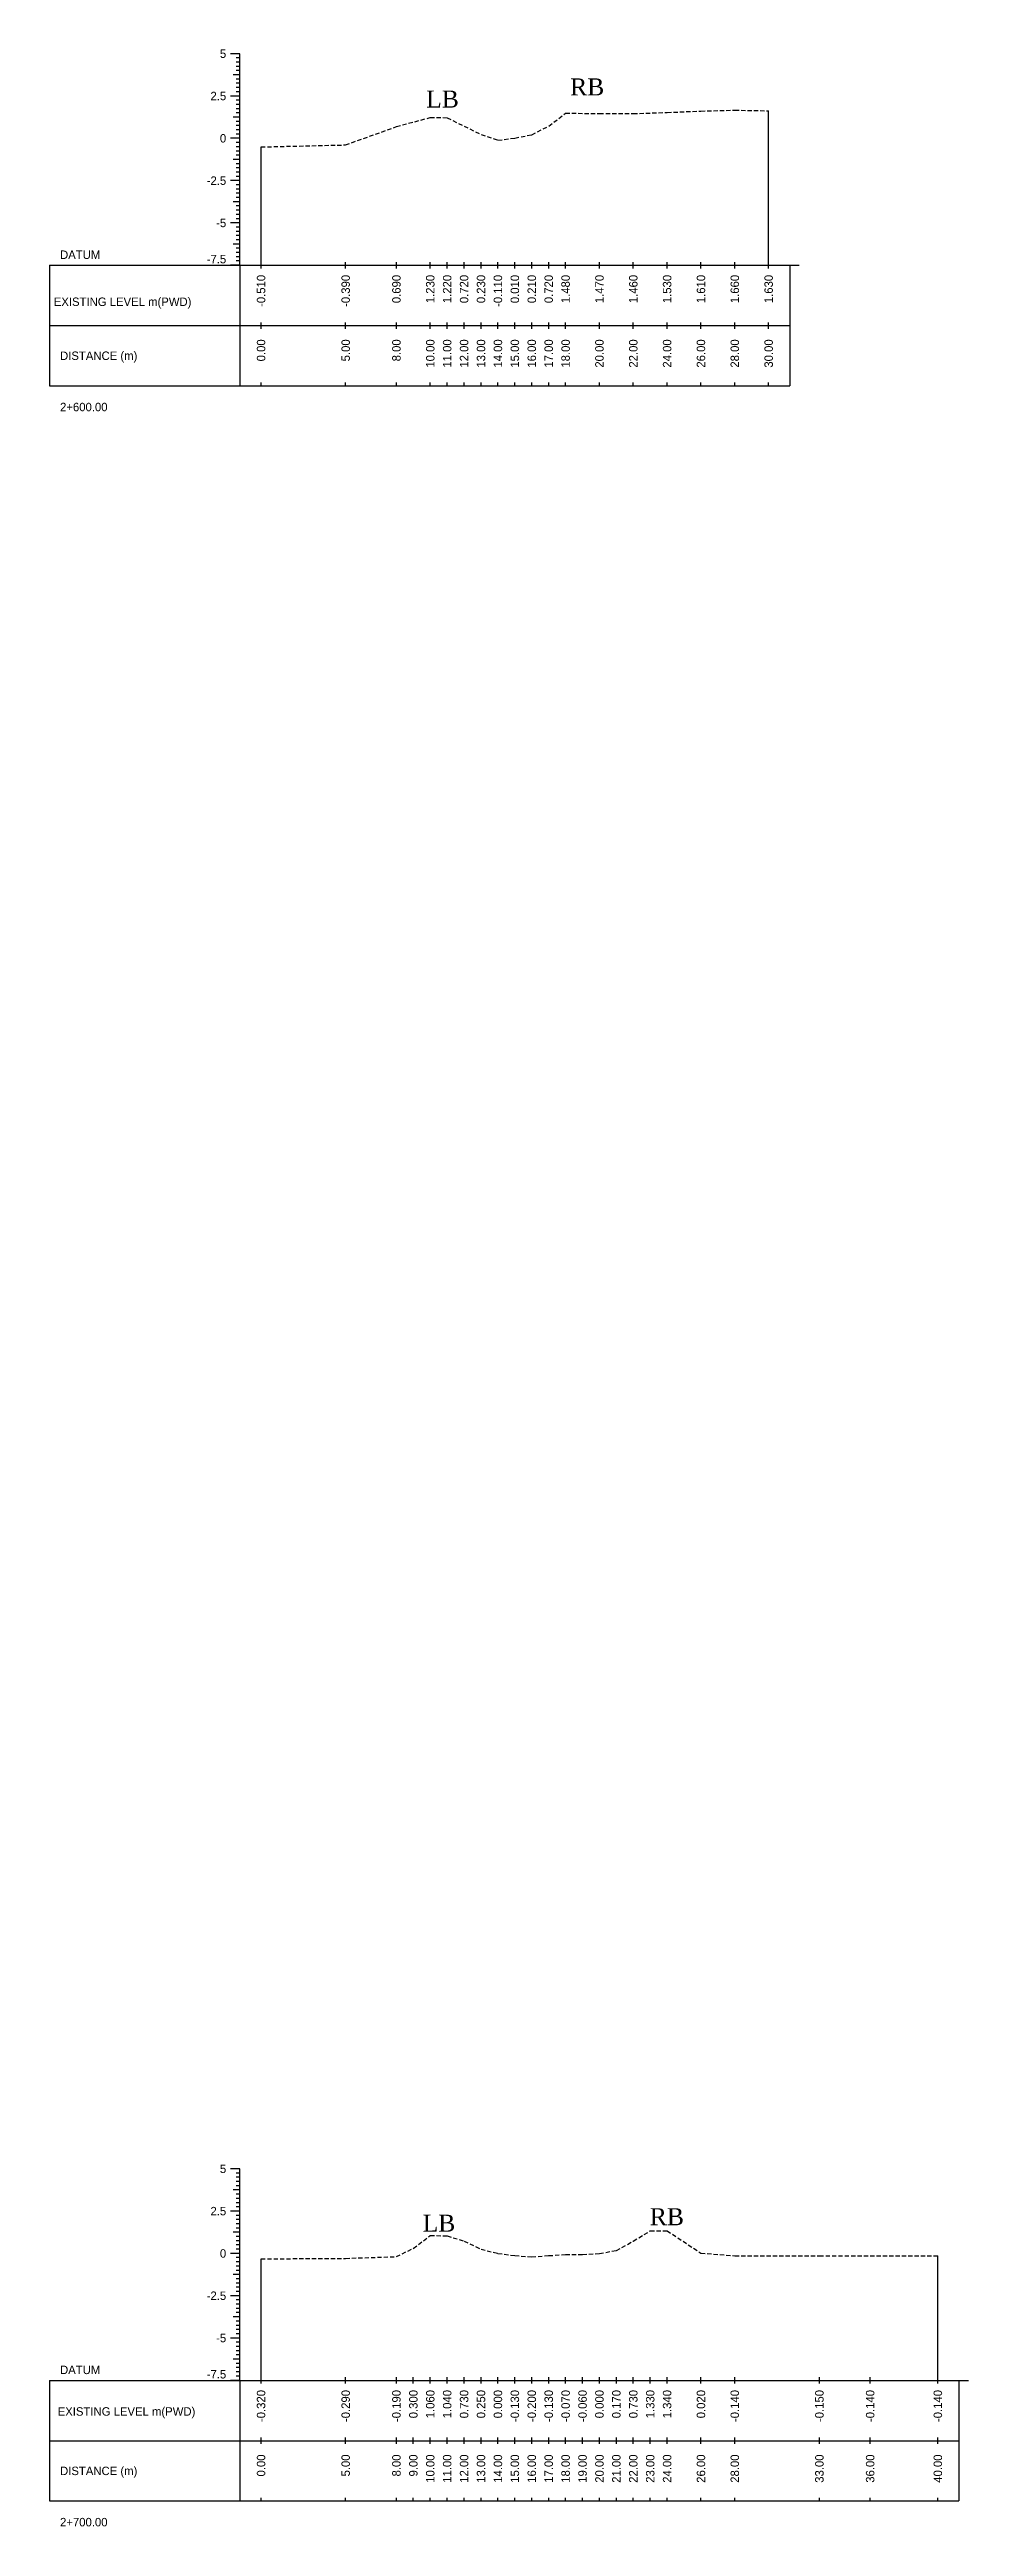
# Model space of a CAD drawing. Header units: inches. Extents: x 4752 to 6808, y -1487 to -426.
# Drawn here: x 5907.6 to 5961.9, y -1483.6 to -1337.2 of the extents above; entities that cross this region are included whole.
import ezdxf
from ezdxf.enums import TextEntityAlignment as Align

# ---------------------------------------------------------------- set-up
doc = ezdxf.new("R2010")
doc.units = ezdxf.units.IN
doc.header["$MEASUREMENT"] = 0
doc.linetypes.add('HIDDEN', pattern=[0.375, 0.25, -0.125])
doc.layers.add('CS_Drawing', color=7, linetype='Continuous')
doc.layers.add('GL', color=3, linetype='HIDDEN')
doc.styles.add('romans', font='romans.shx')

msp = doc.modelspace()

# ---------------------------------------------------------------- texts
at = {"char_height": 1, "width": 325.847, "attachment_point": 1, "style": 'romans'}
for s, insert in [('\\pi-1,l1;{\\fTimes New Roman|b0|i0|c0|p18;RB}', (5938.38, -1338.95)), ('{\\fTimes New Roman|b0|i0|c0|p18;LB}', (5929.87, -1339.67)), ('{\\fTimes New Roman|b0|i0|c0|p18;LB}', (5929.66, -1465.2)), ('\\pi-1,l1;{\\fTimes New Roman|b0|i0|c0|p18;RB}', (5943.09, -1464.82))]:
    msp.add_mtext(s, dxfattribs=dict(at, insert=insert))
at = {"layer": 'CS_Drawing'}
for s, p in [('5', (5918.05, -1337.49)), ('2.5', (5918.05, -1339.99)), ('0', (5918.05, -1342.49)), ('-2.5', (5918.05, -1344.99)), ('-5', (5918.05, -1347.49)), ('5', (5918.05, -1462.49)), ('2.5', (5918.05, -1464.99)), ('0', (5918.05, -1467.49)), ('-2.5', (5918.05, -1469.99)), ('-5', (5918.05, -1472.49))]:
    msp.add_text(s, height=0.5, dxfattribs=at).set_placement(p, align=Align.MIDDLE_RIGHT)
for s, p in [('DATUM', (5908.23, -1349.37)), ('EXISTING LEVEL m(PWD)', (5907.86, -1352.15)), ('DISTANCE (m)', (5908.23, -1355.34)), ('2+600.00', (5908.23, -1358.37)), ('DATUM', (5908.23, -1474.37)), ('EXISTING LEVEL m(PWD)', (5908.09, -1476.83)), ('DISTANCE (m)', (5908.23, -1480.34)), ('2+700.00', (5908.23, -1483.37))]:
    msp.add_text(s, height=0.5, dxfattribs=at).set_placement(p, align=Align.MIDDLE_LEFT)
for p in [(5918.05, -1349.88), (5918.05, -1474.88)]:
    msp.add_text('-7.5', height=0.5, dxfattribs=at).set_placement(p, align=Align.RIGHT)
for s, p in [('-0.510', (5920.11, -1350.56)), ('-0.390', (5925.11, -1350.56)), ('0.690', (5928.11, -1350.56)), ('1.230', (5930.11, -1350.56)), ('1.220', (5931.11, -1350.56)), ('0.720', (5932.11, -1350.56)), ('0.230', (5933.11, -1350.56)), ('-0.110', (5934.11, -1350.56)), ('0.010', (5935.11, -1350.56)), ('0.210', (5936.11, -1350.56)), ('0.720', (5937.11, -1350.56)), ('1.480', (5938.11, -1350.56)), ('1.470', (5940.11, -1350.56)), ('1.460', (5942.11, -1350.56)), ('1.530', (5944.11, -1350.56)), ('1.610', (5946.11, -1350.56)), ('1.660', (5948.11, -1350.56)), ('1.630', (5950.11, -1350.56)), ('0.00', (5920.11, -1354.37)), ('5.00', (5925.11, -1354.37)), ('8.00', (5928.11, -1354.37)), ('10.00', (5930.11, -1354.37)), ('11.00', (5931.11, -1354.37)), ('12.00', (5932.11, -1354.37)), ('13.00', (5933.11, -1354.37)), ('14.00', (5934.11, -1354.37)), ('15.00', (5935.11, -1354.37)), ('16.00', (5936.11, -1354.37)), ('17.00', (5937.11, -1354.37)), ('18.00', (5938.11, -1354.37)), ('20.00', (5940.11, -1354.37)), ('22.00', (5942.11, -1354.37)), ('24.00', (5944.11, -1354.37)), ('26.00', (5946.11, -1354.37)), ('28.00', (5948.11, -1354.37)), ('30.00', (5950.11, -1354.37)), ('-0.320', (5920.11, -1475.56)), ('-0.290', (5925.11, -1475.56)), ('-0.190', (5928.11, -1475.56)), ('0.300', (5929.11, -1475.56)), ('1.060', (5930.11, -1475.56)), ('1.040', (5931.11, -1475.56)), ('0.730', (5932.11, -1475.56)), ('0.250', (5933.11, -1475.56)), ('0.000', (5934.11, -1475.56)), ('-0.130', (5935.11, -1475.56)), ('-0.200', (5936.11, -1475.56)), ('-0.130', (5937.11, -1475.56)), ('-0.070', (5938.11, -1475.56)), ('-0.060', (5939.11, -1475.56)), ('0.000', (5940.11, -1475.56)), ('0.170', (5941.11, -1475.56)), ('0.730', (5942.11, -1475.56)), ('1.330', (5943.11, -1475.56)), ('1.340', (5944.11, -1475.56)), ('0.020', (5946.11, -1475.56)), ('-0.140', (5948.11, -1475.56)), ('-0.150', (5953.11, -1475.56)), ('-0.140', (5956.11, -1475.56)), ('-0.140', (5960.11, -1475.56)), ('0.00', (5920.11, -1479.37)), ('5.00', (5925.11, -1479.37)), ('8.00', (5928.11, -1479.37)), ('9.00', (5929.11, -1479.37)), ('10.00', (5930.11, -1479.37)), ('11.00', (5931.11, -1479.37)), ('12.00', (5932.11, -1479.37)), ('13.00', (5933.11, -1479.37)), ('14.00', (5934.11, -1479.37)), ('15.00', (5935.11, -1479.37)), ('16.00', (5936.11, -1479.37)), ('17.00', (5937.11, -1479.37)), ('18.00', (5938.11, -1479.37)), ('19.00', (5939.11, -1479.37)), ('20.00', (5940.11, -1479.37)), ('21.00', (5941.11, -1479.37)), ('22.00', (5942.11, -1479.37)), ('23.00', (5943.11, -1479.37)), ('24.00', (5944.11, -1479.37)), ('26.00', (5946.11, -1479.37)), ('28.00', (5948.11, -1479.37)), ('33.00', (5953.11, -1479.37)), ('36.00', (5956.11, -1479.37)), ('40.00', (5960.11, -1479.37))]:
    msp.add_text(s, height=0.5, rotation=90, dxfattribs=at).set_placement(p, align=Align.MIDDLE_RIGHT)

# ---------------------------------------------------------------- linework, layer by layer
at = {"layer": 'CS_Drawing'}
for p, q in [((5918.86, -1337.49), (5918.3, -1337.49)), ((5918.86, -1337.49), (5918.46, -1337.49)), ((5918.86, -1337.49), (5918.63, -1337.49)), ((5918.86, -1337.74), (5918.63, -1337.74)), ((5918.86, -1349.99), (5918.86, -1337.49)), ((5918.86, -1338.74), (5918.46, -1338.74)), ((5918.86, -1337.99), (5918.63, -1337.99)), ((5918.86, -1338.24), (5918.63, -1338.24)), ((5918.86, -1338.49), (5918.63, -1338.49)), ((5918.86, -1338.74), (5918.63, -1338.74)), ((5918.86, -1338.99), (5918.63, -1338.99)), ((5918.86, -1339.24), (5918.63, -1339.24)), ((5918.86, -1339.99), (5918.3, -1339.99)), ((5918.86, -1339.99), (5918.46, -1339.99)), ((5918.86, -1339.49), (5918.63, -1339.49)), ((5918.86, -1339.74), (5918.63, -1339.74)), ((5918.86, -1339.99), (5918.63, -1339.99)), ((5918.86, -1340.24), (5918.63, -1340.24)), ((5918.86, -1340.49), (5918.63, -1340.49)), ((5918.86, -1340.74), (5918.63, -1340.74)), ((5918.86, -1341.24), (5918.46, -1341.24)), ((5918.86, -1340.99), (5918.63, -1340.99)), ((5918.86, -1341.24), (5918.63, -1341.24)), ((5918.86, -1341.49), (5918.63, -1341.49)), ((5918.86, -1341.74), (5918.63, -1341.74)), ((5918.86, -1341.99), (5918.63, -1341.99)), ((5918.86, -1342.24), (5918.63, -1342.24)), ((5950.11, -1349.99), (5950.11, -1340.86)), ((5918.86, -1342.49), (5918.3, -1342.49)), ((5918.86, -1342.49), (5918.46, -1342.49)), ((5918.86, -1343.74), (5918.46, -1343.74)), ((5918.86, -1342.49), (5918.63, -1342.49)), ((5918.86, -1342.74), (5918.63, -1342.74)), ((5918.86, -1342.99), (5918.63, -1342.99)), ((5918.86, -1343.24), (5918.63, -1343.24)), ((5918.86, -1343.49), (5918.63, -1343.49)), ((5918.86, -1343.74), (5918.63, -1343.74)), ((5920.11, -1349.99), (5920.11, -1343)), ((5918.86, -1344.99), (5918.3, -1344.99)), ((5918.86, -1344.99), (5918.46, -1344.99)), ((5918.86, -1343.99), (5918.63, -1343.99)), ((5918.86, -1344.24), (5918.63, -1344.24)), ((5918.86, -1344.49), (5918.63, -1344.49)), ((5918.86, -1344.74), (5918.63, -1344.74)), ((5918.86, -1344.99), (5918.63, -1344.99)), ((5918.86, -1345.24), (5918.63, -1345.24)), ((5918.86, -1346.24), (5918.46, -1346.24)), ((5918.86, -1345.49), (5918.63, -1345.49)), ((5918.86, -1345.74), (5918.63, -1345.74)), ((5918.86, -1345.99), (5918.63, -1345.99)), ((5918.86, -1346.24), (5918.63, -1346.24)), ((5918.86, -1346.49), (5918.63, -1346.49)), ((5918.86, -1347.49), (5918.3, -1347.49)), ((5918.86, -1347.49), (5918.46, -1347.49)), ((5918.86, -1346.74), (5918.63, -1346.74)), ((5918.86, -1346.99), (5918.63, -1346.99)), ((5918.86, -1347.24), (5918.63, -1347.24)), ((5918.86, -1347.49), (5918.63, -1347.49)), ((5918.86, -1347.74), (5918.63, -1347.74)), ((5918.86, -1347.99), (5918.63, -1347.99)), ((5918.86, -1348.74), (5918.46, -1348.74)), ((5918.86, -1348.24), (5918.63, -1348.24)), ((5918.86, -1348.49), (5918.63, -1348.49)), ((5918.86, -1348.74), (5918.63, -1348.74)), ((5918.86, -1348.99), (5918.63, -1348.99)), ((5918.86, -1349.24), (5918.63, -1349.24)), ((5918.86, -1349.49), (5918.63, -1349.49)), ((5907.61, -1349.99), (5918.86, -1349.99)), ((5907.61, -1349.99), (5907.61, -1357.12)), ((5918.86, -1349.99), (5918.3, -1349.99)), ((5918.86, -1349.99), (5918.46, -1349.99)), ((5918.86, -1349.74), (5918.63, -1349.74)), ((5918.86, -1349.99), (5918.63, -1349.99)), ((5918.86, -1349.99), (5951.36, -1349.99)), ((5918.86, -1349.99), (5918.86, -1357.12)), ((5920.11, -1350.18), (5920.11, -1349.81)), ((5925.11, -1350.18), (5925.11, -1349.81)), ((5928.11, -1350.18), (5928.11, -1349.81)), ((5930.11, -1350.18), (5930.11, -1349.81)), ((5931.11, -1350.18), (5931.11, -1349.81)), ((5932.11, -1350.18), (5932.11, -1349.81)), ((5933.11, -1350.18), (5933.11, -1349.81)), ((5934.11, -1350.18), (5934.11, -1349.81)), ((5935.11, -1350.18), (5935.11, -1349.81)), ((5936.11, -1350.18), (5936.11, -1349.81)), ((5937.11, -1350.18), (5937.11, -1349.81)), ((5938.11, -1350.18), (5938.11, -1349.81)), ((5940.11, -1350.18), (5940.11, -1349.81)), ((5942.11, -1350.18), (5942.11, -1349.81)), ((5944.11, -1350.18), (5944.11, -1349.81)), ((5946.11, -1350.18), (5946.11, -1349.81)), ((5948.11, -1350.18), (5948.11, -1349.81)), ((5950.11, -1350.18), (5950.11, -1349.81)), ((5951.36, -1349.99), (5951.92, -1349.99)), ((5951.36, -1349.99), (5951.75, -1349.99)), ((5951.36, -1349.99), (5951.58, -1349.99)), ((5951.36, -1349.99), (5951.36, -1357.12)), ((5907.61, -1353.56), (5918.86, -1353.56)), ((5918.86, -1353.56), (5951.36, -1353.56)), ((5918.86, -1353.56), (5951.36, -1353.56)), ((5920.11, -1353.74), (5920.11, -1353.37)), ((5925.11, -1353.74), (5925.11, -1353.37)), ((5928.11, -1353.74), (5928.11, -1353.37)), ((5930.11, -1353.74), (5930.11, -1353.37)), ((5931.11, -1353.74), (5931.11, -1353.37)), ((5932.11, -1353.74), (5932.11, -1353.37)), ((5933.11, -1353.74), (5933.11, -1353.37)), ((5934.11, -1353.74), (5934.11, -1353.37)), ((5935.11, -1353.74), (5935.11, -1353.37)), ((5936.11, -1353.74), (5936.11, -1353.37)), ((5937.11, -1353.74), (5937.11, -1353.37)), ((5938.11, -1353.74), (5938.11, -1353.37)), ((5940.11, -1353.74), (5940.11, -1353.37)), ((5942.11, -1353.74), (5942.11, -1353.37)), ((5944.11, -1353.74), (5944.11, -1353.37)), ((5946.11, -1353.74), (5946.11, -1353.37)), ((5948.11, -1353.74), (5948.11, -1353.37)), ((5950.11, -1353.74), (5950.11, -1353.37)), ((5920.11, -1357.12), (5920.11, -1356.93)), ((5925.11, -1357.12), (5925.11, -1356.93)), ((5928.11, -1357.12), (5928.11, -1356.93)), ((5930.11, -1357.12), (5930.11, -1356.93)), ((5931.11, -1357.12), (5931.11, -1356.93)), ((5932.11, -1357.12), (5932.11, -1356.93)), ((5933.11, -1357.12), (5933.11, -1356.93)), ((5934.11, -1357.12), (5934.11, -1356.93)), ((5935.11, -1357.12), (5935.11, -1356.93)), ((5936.11, -1357.12), (5936.11, -1356.93)), ((5937.11, -1357.12), (5937.11, -1356.93)), ((5938.11, -1357.12), (5938.11, -1356.93)), ((5940.11, -1357.12), (5940.11, -1356.93)), ((5942.11, -1357.12), (5942.11, -1356.93)), ((5944.11, -1357.12), (5944.11, -1356.93)), ((5946.11, -1357.12), (5946.11, -1356.93)), ((5948.11, -1357.12), (5948.11, -1356.93)), ((5950.11, -1357.12), (5950.11, -1356.93)), ((5907.61, -1357.12), (5918.86, -1357.12)), ((5918.86, -1357.12), (5951.36, -1357.12)), ((5918.86, -1462.49), (5918.3, -1462.49)), ((5918.86, -1462.49), (5918.46, -1462.49)), ((5918.86, -1463.74), (5918.46, -1463.74)), ((5918.86, -1462.49), (5918.63, -1462.49)), ((5918.86, -1462.74), (5918.63, -1462.74)), ((5918.86, -1462.99), (5918.63, -1462.99)), ((5918.86, -1463.24), (5918.63, -1463.24)), ((5918.86, -1463.49), (5918.63, -1463.49)), ((5918.86, -1463.74), (5918.63, -1463.74)), ((5918.86, -1474.99), (5918.86, -1462.49)), ((5918.86, -1464.99), (5918.3, -1464.99)), ((5918.86, -1464.99), (5918.46, -1464.99)), ((5918.86, -1463.99), (5918.63, -1463.99)), ((5918.86, -1464.24), (5918.63, -1464.24)), ((5918.86, -1464.49), (5918.63, -1464.49)), ((5918.86, -1464.74), (5918.63, -1464.74)), ((5918.86, -1464.99), (5918.63, -1464.99)), ((5918.86, -1465.24), (5918.63, -1465.24)), ((5918.86, -1466.24), (5918.46, -1466.24)), ((5918.86, -1465.49), (5918.63, -1465.49)), ((5918.86, -1465.74), (5918.63, -1465.74)), ((5918.86, -1465.99), (5918.63, -1465.99)), ((5918.86, -1466.24), (5918.63, -1466.24)), ((5918.86, -1466.49), (5918.63, -1466.49)), ((5918.86, -1466.74), (5918.63, -1466.74)), ((5918.86, -1467.49), (5918.3, -1467.49)), ((5918.86, -1467.49), (5918.46, -1467.49)), ((5918.86, -1466.99), (5918.63, -1466.99)), ((5918.86, -1467.24), (5918.63, -1467.24)), ((5918.86, -1467.49), (5918.63, -1467.49)), ((5918.86, -1467.74), (5918.63, -1467.74)), ((5918.86, -1467.99), (5918.63, -1467.99)), ((5920.11, -1474.99), (5920.11, -1467.81)), ((5960.11, -1474.99), (5960.11, -1467.63)), ((5918.86, -1468.74), (5918.46, -1468.74)), ((5918.86, -1468.24), (5918.63, -1468.24)), ((5918.86, -1468.49), (5918.63, -1468.49)), ((5918.86, -1468.74), (5918.63, -1468.74)), ((5918.86, -1468.99), (5918.63, -1468.99)), ((5918.86, -1469.24), (5918.63, -1469.24)), ((5918.86, -1469.49), (5918.63, -1469.49)), ((5918.86, -1469.99), (5918.3, -1469.99)), ((5918.86, -1469.99), (5918.46, -1469.99)), ((5918.86, -1469.74), (5918.63, -1469.74)), ((5918.86, -1469.99), (5918.63, -1469.99)), ((5918.86, -1470.24), (5918.63, -1470.24)), ((5918.86, -1470.49), (5918.63, -1470.49)), ((5918.86, -1470.74), (5918.63, -1470.74)), ((5918.86, -1470.99), (5918.63, -1470.99)), ((5918.86, -1472.49), (5918.3, -1472.49)), ((5918.86, -1471.24), (5918.46, -1471.24)), ((5918.86, -1472.49), (5918.46, -1472.49)), ((5918.86, -1471.24), (5918.63, -1471.24)), ((5918.86, -1471.49), (5918.63, -1471.49)), ((5918.86, -1471.74), (5918.63, -1471.74)), ((5918.86, -1471.99), (5918.63, -1471.99)), ((5918.86, -1472.24), (5918.63, -1472.24)), ((5918.86, -1472.49), (5918.63, -1472.49)), ((5918.86, -1473.74), (5918.46, -1473.74)), ((5918.86, -1472.74), (5918.63, -1472.74)), ((5918.86, -1472.99), (5918.63, -1472.99)), ((5918.86, -1473.24), (5918.63, -1473.24)), ((5918.86, -1473.49), (5918.63, -1473.49)), ((5918.86, -1473.74), (5918.63, -1473.74)), ((5918.86, -1473.99), (5918.63, -1473.99)), ((5907.61, -1474.99), (5918.86, -1474.99)), ((5907.61, -1474.99), (5907.61, -1482.12)), ((5918.86, -1474.99), (5918.3, -1474.99)), ((5918.86, -1474.99), (5918.46, -1474.99)), ((5918.86, -1474.24), (5918.63, -1474.24)), ((5918.86, -1474.49), (5918.63, -1474.49)), ((5918.86, -1474.74), (5918.63, -1474.74)), ((5918.86, -1474.99), (5918.63, -1474.99)), ((5918.86, -1474.99), (5961.36, -1474.99)), ((5918.86, -1474.99), (5918.86, -1482.12)), ((5920.11, -1475.18), (5920.11, -1474.81)), ((5925.11, -1475.18), (5925.11, -1474.81)), ((5928.11, -1475.18), (5928.11, -1474.81)), ((5929.11, -1475.18), (5929.11, -1474.81)), ((5930.11, -1475.18), (5930.11, -1474.81)), ((5931.11, -1475.18), (5931.11, -1474.81)), ((5932.11, -1475.18), (5932.11, -1474.81)), ((5933.11, -1475.18), (5933.11, -1474.81)), ((5934.11, -1475.18), (5934.11, -1474.81)), ((5935.11, -1475.18), (5935.11, -1474.81)), ((5936.11, -1475.18), (5936.11, -1474.81)), ((5937.11, -1475.18), (5937.11, -1474.81)), ((5938.11, -1475.18), (5938.11, -1474.81)), ((5939.11, -1475.18), (5939.11, -1474.81)), ((5940.11, -1475.18), (5940.11, -1474.81)), ((5941.11, -1475.18), (5941.11, -1474.81)), ((5942.11, -1475.18), (5942.11, -1474.81)), ((5943.11, -1475.18), (5943.11, -1474.81)), ((5944.11, -1475.18), (5944.11, -1474.81)), ((5946.11, -1475.18), (5946.11, -1474.81)), ((5948.11, -1475.18), (5948.11, -1474.81)), ((5953.11, -1475.18), (5953.11, -1474.81)), ((5956.11, -1475.18), (5956.11, -1474.81)), ((5960.11, -1475.18), (5960.11, -1474.81)), ((5961.36, -1474.99), (5961.92, -1474.99)), ((5961.36, -1474.99), (5961.75, -1474.99)), ((5961.36, -1474.99), (5961.58, -1474.99)), ((5961.36, -1474.99), (5961.36, -1482.12)), ((5920.11, -1478.74), (5920.11, -1478.37)), ((5925.11, -1478.74), (5925.11, -1478.37)), ((5928.11, -1478.74), (5928.11, -1478.37)), ((5929.11, -1478.74), (5929.11, -1478.37)), ((5930.11, -1478.74), (5930.11, -1478.37)), ((5931.11, -1478.74), (5931.11, -1478.37)), ((5932.11, -1478.74), (5932.11, -1478.37)), ((5933.11, -1478.74), (5933.11, -1478.37)), ((5934.11, -1478.74), (5934.11, -1478.37)), ((5935.11, -1478.74), (5935.11, -1478.37)), ((5936.11, -1478.74), (5936.11, -1478.37)), ((5937.11, -1478.74), (5937.11, -1478.37)), ((5938.11, -1478.74), (5938.11, -1478.37)), ((5939.11, -1478.74), (5939.11, -1478.37)), ((5940.11, -1478.74), (5940.11, -1478.37)), ((5941.11, -1478.74), (5941.11, -1478.37)), ((5942.11, -1478.74), (5942.11, -1478.37)), ((5943.11, -1478.74), (5943.11, -1478.37)), ((5944.11, -1478.74), (5944.11, -1478.37)), ((5946.11, -1478.74), (5946.11, -1478.37)), ((5948.11, -1478.74), (5948.11, -1478.37)), ((5953.11, -1478.74), (5953.11, -1478.37)), ((5956.11, -1478.74), (5956.11, -1478.37)), ((5960.11, -1478.74), (5960.11, -1478.37)), ((5907.61, -1478.56), (5918.86, -1478.56)), ((5918.86, -1478.56), (5961.36, -1478.56)), ((5918.86, -1478.56), (5961.36, -1478.56)), ((5907.61, -1482.12), (5918.86, -1482.12)), ((5918.86, -1482.12), (5961.36, -1482.12)), ((5920.11, -1482.12), (5920.11, -1481.93)), ((5925.11, -1482.12), (5925.11, -1481.93)), ((5928.11, -1482.12), (5928.11, -1481.93)), ((5929.11, -1482.12), (5929.11, -1481.93)), ((5930.11, -1482.12), (5930.11, -1481.93)), ((5931.11, -1482.12), (5931.11, -1481.93)), ((5932.11, -1482.12), (5932.11, -1481.93)), ((5933.11, -1482.12), (5933.11, -1481.93)), ((5934.11, -1482.12), (5934.11, -1481.93)), ((5935.11, -1482.12), (5935.11, -1481.93)), ((5936.11, -1482.12), (5936.11, -1481.93)), ((5937.11, -1482.12), (5937.11, -1481.93)), ((5938.11, -1482.12), (5938.11, -1481.93)), ((5939.11, -1482.12), (5939.11, -1481.93)), ((5940.11, -1482.12), (5940.11, -1481.93)), ((5941.11, -1482.12), (5941.11, -1481.93)), ((5942.11, -1482.12), (5942.11, -1481.93)), ((5943.11, -1482.12), (5943.11, -1481.93)), ((5944.11, -1482.12), (5944.11, -1481.93)), ((5946.11, -1482.12), (5946.11, -1481.93)), ((5948.11, -1482.12), (5948.11, -1481.93)), ((5953.11, -1482.12), (5953.11, -1481.93)), ((5956.11, -1482.12), (5956.11, -1481.93)), ((5960.11, -1482.12), (5960.11, -1481.93))]:
    msp.add_line(p, q, dxfattribs=at)
at = {"layer": 'GL'}
for points in [[(5920.11, -1343), (5925.11, -1342.88), (5928.11, -1341.8), (5930.11, -1341.26), (5931.11, -1341.27), (5932.11, -1341.77), (5933.11, -1342.26), (5934.11, -1342.6), (5935.11, -1342.48), (5936.11, -1342.28), (5937.11, -1341.77), (5938.11, -1341.01), (5940.11, -1341.02), (5942.11, -1341.03), (5944.11, -1340.96), (5946.11, -1340.88), (5948.11, -1340.83), (5950.11, -1340.86)], [(5920.11, -1467.81), (5925.11, -1467.78), (5928.11, -1467.68), (5929.11, -1467.19), (5930.11, -1466.43), (5931.11, -1466.45), (5932.11, -1466.76), (5933.11, -1467.24), (5934.11, -1467.49), (5935.11, -1467.62), (5936.11, -1467.69), (5937.11, -1467.62), (5938.11, -1467.56), (5939.11, -1467.55), (5940.11, -1467.49), (5941.11, -1467.32), (5942.11, -1466.76), (5943.11, -1466.16), (5944.11, -1466.15), (5946.11, -1467.47), (5948.11, -1467.63), (5953.11, -1467.64), (5956.11, -1467.63), (5960.11, -1467.63)]]:
    msp.add_lwpolyline(points, dxfattribs=at)

msp.set_redraw_order([(e.dxf.handle, doc.entitydb.next_handle()) for e in msp.query("TEXT MTEXT ATTDEF DIMENSION ARC_DIMENSION")])  # texts and dimensions are drawn at this point

doc.saveas('drawing.dxf')
